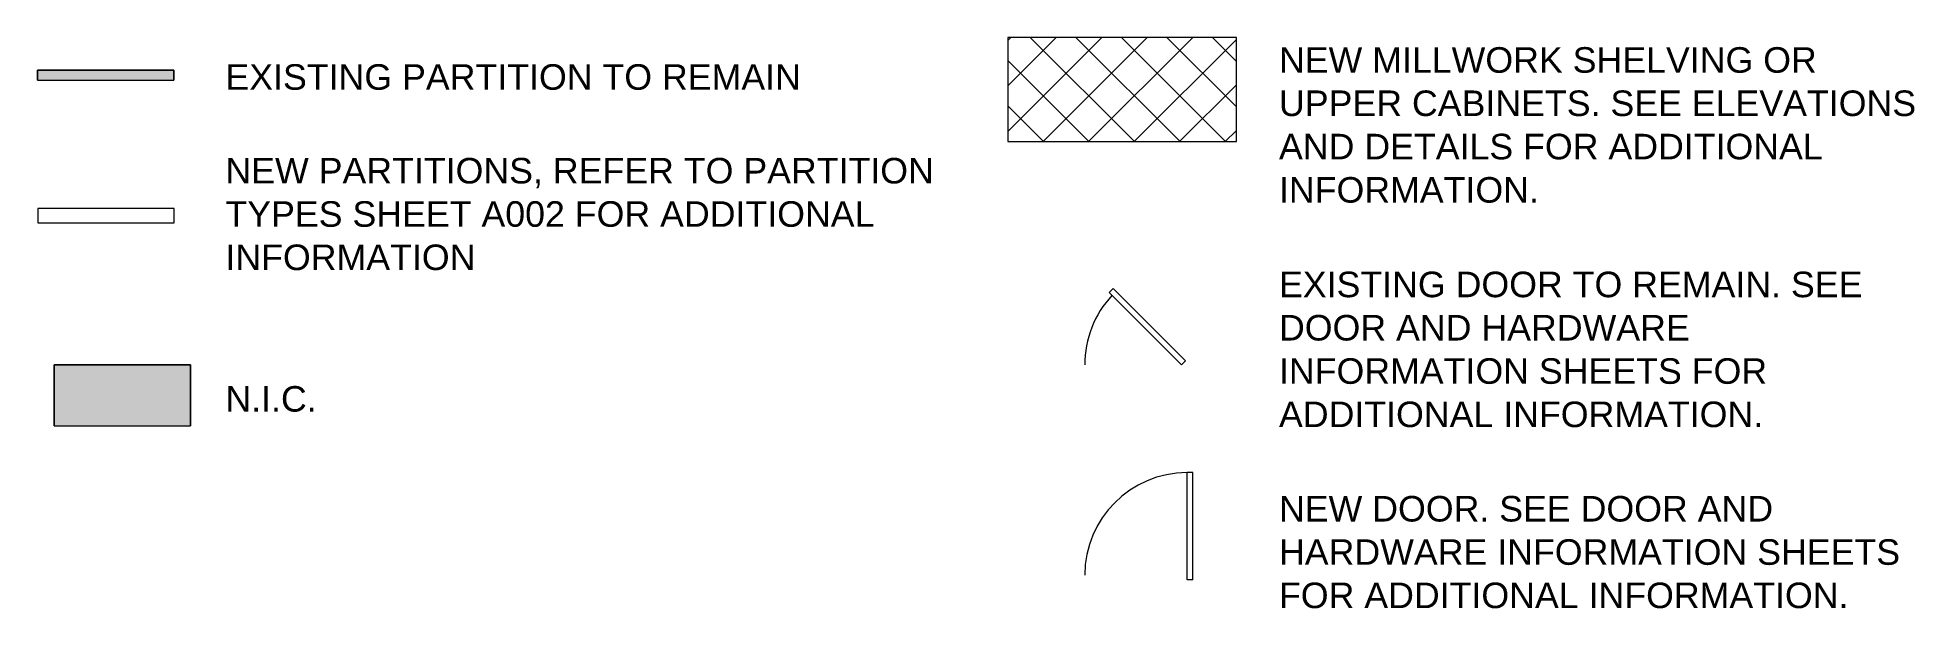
# Model space of a CAD drawing. Header units: inches. Extents: x 920 to 6887, y -557 to 2585.
# Drawn here: x 920 to 1581, y -557 to -356 of the extents above; entities that cross this region are included whole.
import ezdxf

# ---------------------------------------------------------------- set-up
doc = ezdxf.new("R2010")
doc.units = ezdxf.units.IN
doc.header["$MEASUREMENT"] = 0
for name, color, linetype, lineweight in [('A-DETL-GENF', 92, 'Continuous', 9), ('A-DETL-THIN', 151, 'Continuous', 9), ('A-WALL', 113, 'Continuous', 13), ('G-ANNO-TEXT', 231, 'Continuous', 9)]:
    doc.layers.add(name, color=color, linetype=linetype, lineweight=lineweight)
doc.styles.add('Swis721 Lt BT', font='swissl.ttf', dxfattribs={"height": 9})

msp = doc.modelspace()

# ---------------------------------------------------------------- texts
at = {"layer": 'G-ANNO-TEXT', "color": 7, "char_height": 9, "attachment_point": 1, "style": 'Swis721 Lt BT'}
for s, insert, width in [('NEW MILLWORK SHELVING OR ', (1356.92, -359.39), 223.008), ('EXISTING PARTITION TO REMAIN', (986.09, -365.39), 229.674), ('UPPER CABINETS. SEE ELEVATIONS ', (1356.92, -374.64), 256.035), ('AND DETAILS FOR ADDITIONAL ', (1356.92, -389.89), 224.826), ('NEW PARTITIONS, REFER TO PARTITION ', (986.09, -398.39), 286.335), ('INFORMATION.', (1356.92, -405.14), 106.05), ('TYPES SHEET A002 FOR ADDITIONAL ', (986.09, -413.64), 265.125), ('INFORMATION', (986.09, -428.89), 101.808), ('EXISTING DOOR TO REMAIN. SEE ', (1356.92, -438.45), 239.976), ('DOOR AND HARDWARE ', (1356.92, -453.7), 171.801), ('INFORMATION SHEETS FOR ', (1356.92, -468.95), 201.798), ('N.I.C.', (986.09, -478.75), 37.875), ('ADDITIONAL INFORMATION.', (1356.92, -484.2), 197.253), ('NEW DOOR. SEE DOOR AND ', (1356.92, -517.45), 207.555), ('HARDWARE INFORMATION SHEETS ', (1356.92, -532.7), 254.52), ('FOR ADDITIONAL INFORMATION.', (1356.92, -547.95), 232.098)]:
    msp.add_mtext(s, dxfattribs=dict(at, insert=insert, width=width))

# ---------------------------------------------------------------- blocks, each defined once
blk = doc.blocks.new('Family - ___-1369240-CONSTRUCTION PLAN SYMBOLS')
at = {"layer": 'A-WALL'}
for p, q in [((968.04, -416.23), (920.04, -416.23)), ((920.04, -416.23), (920.04, -421.23)), ((920.04, -421.23), (968.04, -421.23)), ((968.04, -421.23), (968.04, -416.23))]:
    blk.add_line(p, q, dxfattribs=at)

# ---------------------------------------------------------------- hatches: boundary and pattern name
at = {"layer": 'A-DETL-GENF'}
h = msp.add_hatch(dxfattribs=at)
h.set_pattern_fill('FP_1', style=0, pattern_type=2)
h.set_pattern_definition([(45, (0, 0), (-8.01223, 8.01223), []), (135, (0, 0), (-8.01223, -8.01223), [])])
h.paths.add_polyline_path([(1341.92, -392.66), (1341.92, -355.99), (1261.45, -355.99), (1261.45, -392.66)], flags=0)
for color, points in [(7, [(967.96, -370.95), (967.96, -367.45), (919.96, -367.45), (919.96, -370.95), (920.04, -370.95)]), (9, [(925.76, -492.8), (973.76, -492.8), (973.76, -471.3), (925.76, -471.3)])]:
    msp.add_hatch(color=color, dxfattribs=at).paths.add_polyline_path(points, flags=0)

# ---------------------------------------------------------------- linework, layer by layer
at = {"layer": 'A-DETL-THIN'}
for p, q in [((1341.92, -355.99), (1261.45, -355.99)), ((1261.45, -355.99), (1261.45, -392.66)), ((1341.92, -392.66), (1341.92, -355.99)), ((967.96, -367.45), (919.96, -367.45)), ((919.96, -367.45), (919.96, -370.95)), ((919.96, -370.95), (919.96, -367.45)), ((919.96, -367.45), (967.96, -367.45)), ((967.96, -370.95), (967.96, -367.45)), ((967.96, -367.45), (967.96, -370.95)), ((919.96, -370.95), (967.96, -370.95)), ((919.96, -370.95), (967.96, -370.95)), ((1261.45, -392.66), (1341.92, -392.66)), ((1298.57, -444.42), (1297.15, -445.84)), ((1322.62, -471.3), (1297.15, -445.84)), ((1324.03, -469.89), (1298.57, -444.42)), ((973.76, -471.3), (925.76, -471.3)), ((925.76, -471.3), (925.76, -492.8)), ((925.76, -492.8), (925.76, -471.3)), ((925.76, -471.3), (973.76, -471.3)), ((973.76, -492.8), (973.76, -471.3)), ((973.76, -471.3), (973.76, -492.8)), ((1324.03, -469.89), (1322.62, -471.3)), ((925.76, -492.8), (973.76, -492.8)), ((925.76, -492.8), (973.76, -492.8)), ((1324.58, -546.94), (1324.58, -509.23)), ((1326.58, -509.23), (1324.58, -509.23)), ((1326.58, -546.94), (1326.58, -509.23)), ((1326.58, -546.94), (1324.58, -546.94))]:
    msp.add_line(p, q, dxfattribs=at)
for centre, start in [((1324.62, -471.3), 137.24721), ((1324.62, -545.3), 90.06342)]:
    msp.add_arc(centre, 36.07, start, 180, dxfattribs=at)

# ---------------------------------------------------------------- block references
at = {"lineweight": 9}
msp.add_blockref('Family - ___-1369240-CONSTRUCTION PLAN SYMBOLS', (0, 0), dxfattribs=at)

msp.set_redraw_order([(e.dxf.handle, doc.entitydb.next_handle()) for e in msp.query("TEXT MTEXT ATTDEF DIMENSION ARC_DIMENSION")])  # texts and dimensions are drawn at this point

doc.saveas('drawing.dxf')
